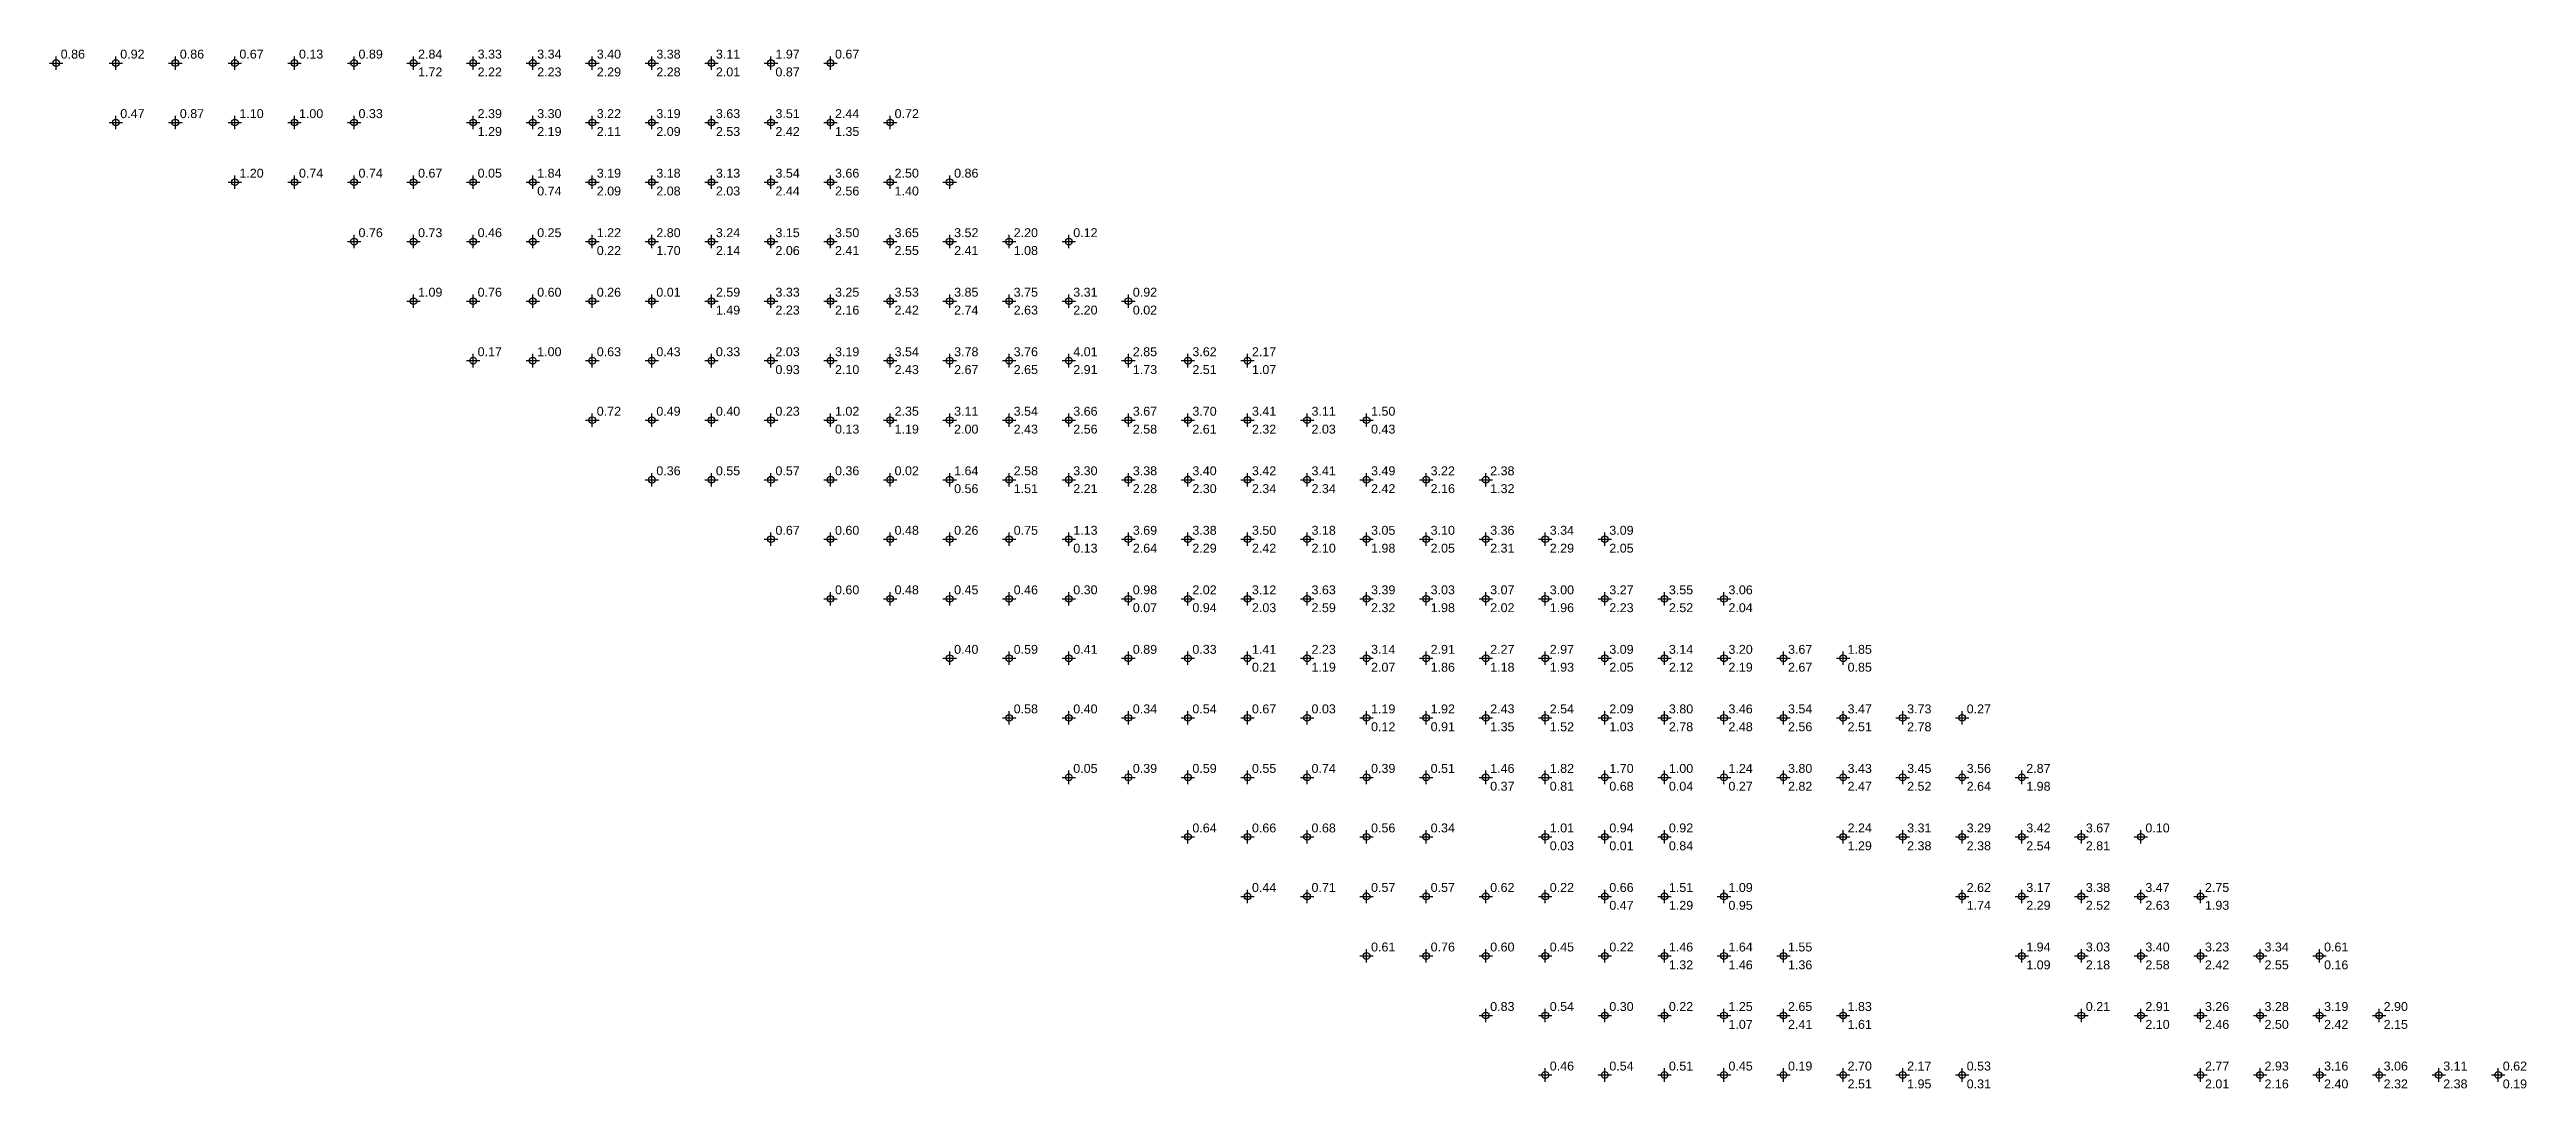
# Model space of a CAD drawing. Extents: x 64444 to 71224, y 9539 to 12461.
# Drawn here: x 67244 to 69324, y 10889 to 11761 of the extents above; entities that cross this region are included whole.
import ezdxf

# ---------------------------------------------------------------- set-up
doc = ezdxf.new("R2010")
doc.units = 0
doc.styles.get("Standard").update_dxf_attribs({"font": 'arial.ttf'})

# ---------------------------------------------------------------- blocks, each defined once
blk = doc.blocks.new('symbol')
at = {"color": 0}
for points in [[(-0.75, 0, 0), (0.75, 0, 0)], [(0, -0.75, 0), (0, 0.75, 0)]]:
    blk.add_polyline3d(points, dxfattribs=at)
blk.add_circle((0, 0), 0.375, dxfattribs=at)
for tag, p in [('VAL1', (0.5, 0.5)), ('VAL2', (0.5, -1.5))]:
    blk.add_attdef(tag, p, '', height=1, dxfattribs=at)

msp = doc.modelspace()

# ---------------------------------------------------------------- block references
at = {"color": 7}
ref = msp.add_blockref('symbol', (67250, 11750), dxfattribs=dict(at, xscale=7.5, yscale=7.5))
ref.add_attrib('VAL1', '0.86', (67253.75, 11753.75), dxfattribs={"color": 0, "height": 7.5})
ref = msp.add_blockref('symbol', (67300, 11750), dxfattribs=dict(at, xscale=7.5, yscale=7.5))
ref.add_attrib('VAL1', '0.92', (67303.75, 11753.75), dxfattribs={"color": 0, "height": 7.5})
ref = msp.add_blockref('symbol', (67350, 11750), dxfattribs=dict(at, xscale=7.5, yscale=7.5))
ref.add_attrib('VAL1', '0.86', (67353.75, 11753.75), dxfattribs={"color": 0, "height": 7.5})
ref = msp.add_blockref('symbol', (67400, 11750), dxfattribs=dict(at, xscale=7.5, yscale=7.5))
ref.add_attrib('VAL1', '0.67', (67403.75, 11753.75), dxfattribs={"color": 0, "height": 7.5})
ref = msp.add_blockref('symbol', (67450, 11750), dxfattribs=dict(at, xscale=7.5, yscale=7.5))
ref.add_attrib('VAL1', '0.13', (67453.75, 11753.75), dxfattribs={"color": 0, "height": 7.5})
ref = msp.add_blockref('symbol', (67500, 11750), dxfattribs=dict(at, xscale=7.5, yscale=7.5))
ref.add_attrib('VAL1', '0.89', (67503.75, 11753.75), dxfattribs={"color": 0, "height": 7.5})
at = {"color": 7, "xscale": 7.5, "yscale": 7.5}
for p, values in [((67550, 11750), {'VAL2': '1.72', 'VAL1': '2.84'}), ((67600, 11750), {'VAL2': '2.22', 'VAL1': '3.33'}), ((67650, 11750), {'VAL2': '2.23', 'VAL1': '3.34'}), ((67700, 11750), {'VAL2': '2.29', 'VAL1': '3.40'}), ((67750, 11750), {'VAL2': '2.28', 'VAL1': '3.38'}), ((67800, 11750), {'VAL2': '2.01', 'VAL1': '3.11'}), ((67850, 11750), {'VAL2': '0.87', 'VAL1': '1.97'}), ((67600, 11700), {'VAL2': '1.29', 'VAL1': '2.39'}), ((67650, 11700), {'VAL2': '2.19', 'VAL1': '3.30'}), ((67700, 11700), {'VAL2': '2.11', 'VAL1': '3.22'}), ((67750, 11700), {'VAL2': '2.09', 'VAL1': '3.19'}), ((67800, 11700), {'VAL2': '2.53', 'VAL1': '3.63'}), ((67850, 11700), {'VAL2': '2.42', 'VAL1': '3.51'}), ((67900, 11700), {'VAL2': '1.35', 'VAL1': '2.44'}), ((67650, 11650), {'VAL2': '0.74', 'VAL1': '1.84'}), ((67700, 11650), {'VAL2': '2.09', 'VAL1': '3.19'}), ((67750, 11650), {'VAL2': '2.08', 'VAL1': '3.18'}), ((67800, 11650), {'VAL2': '2.03', 'VAL1': '3.13'}), ((67850, 11650), {'VAL2': '2.44', 'VAL1': '3.54'}), ((67900, 11650), {'VAL2': '2.56', 'VAL1': '3.66'}), ((67950, 11650), {'VAL2': '1.40', 'VAL1': '2.50'}), ((67700, 11600), {'VAL2': '0.22', 'VAL1': '1.22'}), ((67750, 11600), {'VAL2': '1.70', 'VAL1': '2.80'}), ((67800, 11600), {'VAL2': '2.14', 'VAL1': '3.24'}), ((67850, 11600), {'VAL2': '2.06', 'VAL1': '3.15'}), ((67900, 11600), {'VAL2': '2.41', 'VAL1': '3.50'}), ((67950, 11600), {'VAL2': '2.55', 'VAL1': '3.65'}), ((68000, 11600), {'VAL2': '2.41', 'VAL1': '3.52'}), ((68050, 11600), {'VAL2': '1.08', 'VAL1': '2.20'}), ((67800, 11550), {'VAL2': '1.49', 'VAL1': '2.59'}), ((67850, 11550), {'VAL2': '2.23', 'VAL1': '3.33'}), ((67900, 11550), {'VAL2': '2.16', 'VAL1': '3.25'}), ((67950, 11550), {'VAL2': '2.42', 'VAL1': '3.53'}), ((68000, 11550), {'VAL2': '2.74', 'VAL1': '3.85'}), ((68050, 11550), {'VAL2': '2.63', 'VAL1': '3.75'}), ((68100, 11550), {'VAL2': '2.20', 'VAL1': '3.31'}), ((68150, 11550), {'VAL2': '0.02', 'VAL1': '0.92'}), ((67850, 11500), {'VAL2': '0.93', 'VAL1': '2.03'}), ((67900, 11500), {'VAL2': '2.10', 'VAL1': '3.19'}), ((67950, 11500), {'VAL2': '2.43', 'VAL1': '3.54'}), ((68000, 11500), {'VAL2': '2.67', 'VAL1': '3.78'}), ((68050, 11500), {'VAL2': '2.65', 'VAL1': '3.76'}), ((68100, 11500), {'VAL2': '2.91', 'VAL1': '4.01'}), ((68150, 11500), {'VAL2': '1.73', 'VAL1': '2.85'}), ((68200, 11500), {'VAL2': '2.51', 'VAL1': '3.62'}), ((68250, 11500), {'VAL2': '1.07', 'VAL1': '2.17'}), ((67900, 11450), {'VAL2': '0.13', 'VAL1': '1.02'}), ((67950, 11450), {'VAL2': '1.19', 'VAL1': '2.35'}), ((68000, 11450), {'VAL2': '2.00', 'VAL1': '3.11'}), ((68050, 11450), {'VAL2': '2.43', 'VAL1': '3.54'}), ((68100, 11450), {'VAL2': '2.56', 'VAL1': '3.66'}), ((68150, 11450), {'VAL2': '2.58', 'VAL1': '3.67'}), ((68200, 11450), {'VAL2': '2.61', 'VAL1': '3.70'}), ((68250, 11450), {'VAL2': '2.32', 'VAL1': '3.41'}), ((68300, 11450), {'VAL2': '2.03', 'VAL1': '3.11'}), ((68350, 11450), {'VAL2': '0.43', 'VAL1': '1.50'}), ((68000, 11400), {'VAL2': '0.56', 'VAL1': '1.64'}), ((68050, 11400), {'VAL2': '1.51', 'VAL1': '2.58'}), ((68100, 11400), {'VAL2': '2.21', 'VAL1': '3.30'}), ((68150, 11400), {'VAL2': '2.28', 'VAL1': '3.38'}), ((68200, 11400), {'VAL2': '2.30', 'VAL1': '3.40'}), ((68250, 11400), {'VAL2': '2.34', 'VAL1': '3.42'}), ((68300, 11400), {'VAL2': '2.34', 'VAL1': '3.41'}), ((68350, 11400), {'VAL2': '2.42', 'VAL1': '3.49'}), ((68400, 11400), {'VAL2': '2.16', 'VAL1': '3.22'}), ((68450, 11400), {'VAL2': '1.32', 'VAL1': '2.38'}), ((68100, 11350), {'VAL2': '0.13', 'VAL1': '1.13'}), ((68150, 11350), {'VAL2': '2.64', 'VAL1': '3.69'}), ((68200, 11350), {'VAL2': '2.29', 'VAL1': '3.38'}), ((68250, 11350), {'VAL2': '2.42', 'VAL1': '3.50'}), ((68300, 11350), {'VAL2': '2.10', 'VAL1': '3.18'}), ((68350, 11350), {'VAL2': '1.98', 'VAL1': '3.05'}), ((68400, 11350), {'VAL2': '2.05', 'VAL1': '3.10'}), ((68450, 11350), {'VAL2': '2.31', 'VAL1': '3.36'}), ((68500, 11350), {'VAL2': '2.29', 'VAL1': '3.34'}), ((68550, 11350), {'VAL2': '2.05', 'VAL1': '3.09'}), ((68150, 11300), {'VAL2': '0.07', 'VAL1': '0.98'}), ((68200, 11300), {'VAL2': '0.94', 'VAL1': '2.02'}), ((68250, 11300), {'VAL2': '2.03', 'VAL1': '3.12'}), ((68300, 11300), {'VAL2': '2.59', 'VAL1': '3.63'}), ((68350, 11300), {'VAL2': '2.32', 'VAL1': '3.39'}), ((68400, 11300), {'VAL2': '1.98', 'VAL1': '3.03'}), ((68450, 11300), {'VAL2': '2.02', 'VAL1': '3.07'}), ((68500, 11300), {'VAL2': '1.96', 'VAL1': '3.00'}), ((68550, 11300), {'VAL2': '2.23', 'VAL1': '3.27'}), ((68600, 11300), {'VAL2': '2.52', 'VAL1': '3.55'}), ((68650, 11300), {'VAL2': '2.04', 'VAL1': '3.06'}), ((68250, 11250), {'VAL2': '0.21', 'VAL1': '1.41'}), ((68300, 11250), {'VAL2': '1.19', 'VAL1': '2.23'}), ((68350, 11250), {'VAL2': '2.07', 'VAL1': '3.14'}), ((68400, 11250), {'VAL2': '1.86', 'VAL1': '2.91'}), ((68450, 11250), {'VAL2': '1.18', 'VAL1': '2.27'}), ((68500, 11250), {'VAL2': '1.93', 'VAL1': '2.97'}), ((68550, 11250), {'VAL2': '2.05', 'VAL1': '3.09'}), ((68600, 11250), {'VAL2': '2.12', 'VAL1': '3.14'}), ((68650, 11250), {'VAL2': '2.19', 'VAL1': '3.20'}), ((68700, 11250), {'VAL2': '2.67', 'VAL1': '3.67'}), ((68750, 11250), {'VAL2': '0.85', 'VAL1': '1.85'}), ((68350, 11200), {'VAL2': '0.12', 'VAL1': '1.19'}), ((68400, 11200), {'VAL2': '0.91', 'VAL1': '1.92'}), ((68450, 11200), {'VAL2': '1.35', 'VAL1': '2.43'}), ((68500, 11200), {'VAL2': '1.52', 'VAL1': '2.54'}), ((68550, 11200), {'VAL2': '1.03', 'VAL1': '2.09'}), ((68600, 11200), {'VAL2': '2.78', 'VAL1': '3.80'}), ((68650, 11200), {'VAL2': '2.48', 'VAL1': '3.46'}), ((68700, 11200), {'VAL2': '2.56', 'VAL1': '3.54'}), ((68750, 11200), {'VAL2': '2.51', 'VAL1': '3.47'}), ((68800, 11200), {'VAL2': '2.78', 'VAL1': '3.73'}), ((68450, 11150), {'VAL2': '0.37', 'VAL1': '1.46'}), ((68500, 11150), {'VAL2': '0.81', 'VAL1': '1.82'}), ((68550, 11150), {'VAL2': '0.68', 'VAL1': '1.70'}), ((68600, 11150), {'VAL2': '0.04', 'VAL1': '1.00'}), ((68650, 11150), {'VAL2': '0.27', 'VAL1': '1.24'}), ((68700, 11150), {'VAL2': '2.82', 'VAL1': '3.80'}), ((68750, 11150), {'VAL2': '2.47', 'VAL1': '3.43'}), ((68800, 11150), {'VAL2': '2.52', 'VAL1': '3.45'}), ((68850, 11150), {'VAL2': '2.64', 'VAL1': '3.56'}), ((68900, 11150), {'VAL2': '1.98', 'VAL1': '2.87'}), ((68500, 11100), {'VAL2': '0.03', 'VAL1': '1.01'}), ((68550, 11100), {'VAL2': '0.01', 'VAL1': '0.94'}), ((68600, 11100), {'VAL2': '0.84', 'VAL1': '0.92'}), ((68750, 11100), {'VAL2': '1.29', 'VAL1': '2.24'}), ((68800, 11100), {'VAL2': '2.38', 'VAL1': '3.31'}), ((68850, 11100), {'VAL2': '2.38', 'VAL1': '3.29'}), ((68900, 11100), {'VAL2': '2.54', 'VAL1': '3.42'}), ((68950, 11100), {'VAL2': '2.81', 'VAL1': '3.67'}), ((68550, 11050), {'VAL2': '0.47', 'VAL1': '0.66'}), ((68600, 11050), {'VAL2': '1.29', 'VAL1': '1.51'}), ((68650, 11050), {'VAL2': '0.95', 'VAL1': '1.09'}), ((68850, 11050), {'VAL2': '1.74', 'VAL1': '2.62'}), ((68900, 11050), {'VAL2': '2.29', 'VAL1': '3.17'}), ((68950, 11050), {'VAL2': '2.52', 'VAL1': '3.38'}), ((69000, 11050), {'VAL2': '2.63', 'VAL1': '3.47'}), ((69050, 11050), {'VAL2': '1.93', 'VAL1': '2.75'}), ((68600, 11000), {'VAL2': '1.32', 'VAL1': '1.46'}), ((68650, 11000), {'VAL2': '1.46', 'VAL1': '1.64'}), ((68700, 11000), {'VAL2': '1.36', 'VAL1': '1.55'}), ((68900, 11000), {'VAL2': '1.09', 'VAL1': '1.94'}), ((68950, 11000), {'VAL2': '2.18', 'VAL1': '3.03'}), ((69000, 11000), {'VAL2': '2.58', 'VAL1': '3.40'}), ((69050, 11000), {'VAL2': '2.42', 'VAL1': '3.23'}), ((69100, 11000), {'VAL2': '2.55', 'VAL1': '3.34'}), ((69150, 11000), {'VAL2': '0.16', 'VAL1': '0.61'}), ((68650, 10950), {'VAL2': '1.07', 'VAL1': '1.25'}), ((68700, 10950), {'VAL2': '2.41', 'VAL1': '2.65'}), ((68750, 10950), {'VAL2': '1.61', 'VAL1': '1.83'}), ((69000, 10950), {'VAL2': '2.10', 'VAL1': '2.91'}), ((69050, 10950), {'VAL2': '2.46', 'VAL1': '3.26'}), ((69100, 10950), {'VAL2': '2.50', 'VAL1': '3.28'}), ((69150, 10950), {'VAL2': '2.42', 'VAL1': '3.19'}), ((69200, 10950), {'VAL2': '2.15', 'VAL1': '2.90'}), ((68750, 10900), {'VAL2': '2.51', 'VAL1': '2.70'}), ((68800, 10900), {'VAL2': '1.95', 'VAL1': '2.17'}), ((68850, 10900), {'VAL2': '0.31', 'VAL1': '0.53'}), ((69050, 10900), {'VAL2': '2.01', 'VAL1': '2.77'}), ((69100, 10900), {'VAL2': '2.16', 'VAL1': '2.93'}), ((69150, 10900), {'VAL2': '2.40', 'VAL1': '3.16'}), ((69200, 10900), {'VAL2': '2.32', 'VAL1': '3.06'}), ((69250, 10900), {'VAL2': '2.38', 'VAL1': '3.11'}), ((69300, 10900), {'VAL2': '0.19', 'VAL1': '0.62'})]:
    msp.add_blockref('symbol', p, dxfattribs=at).add_auto_attribs(values)
at = {"color": 7}
ref = msp.add_blockref('symbol', (67900, 11750), dxfattribs=dict(at, xscale=7.5, yscale=7.5))
ref.add_attrib('VAL1', '0.67', (67903.75, 11753.75), dxfattribs={"color": 0, "height": 7.5})
ref = msp.add_blockref('symbol', (67300, 11700), dxfattribs=dict(at, xscale=7.5, yscale=7.5))
ref.add_attrib('VAL1', '0.47', (67303.75, 11703.75), dxfattribs={"color": 0, "height": 7.5})
ref = msp.add_blockref('symbol', (67350, 11700), dxfattribs=dict(at, xscale=7.5, yscale=7.5))
ref.add_attrib('VAL1', '0.87', (67353.75, 11703.75), dxfattribs={"color": 0, "height": 7.5})
ref = msp.add_blockref('symbol', (67400, 11700), dxfattribs=dict(at, xscale=7.5, yscale=7.5))
ref.add_attrib('VAL1', '1.10', (67403.75, 11703.75), dxfattribs={"color": 0, "height": 7.5})
ref = msp.add_blockref('symbol', (67450, 11700), dxfattribs=dict(at, xscale=7.5, yscale=7.5))
ref.add_attrib('VAL1', '1.00', (67453.75, 11703.75), dxfattribs={"color": 0, "height": 7.5})
ref = msp.add_blockref('symbol', (67500, 11700), dxfattribs=dict(at, xscale=7.5, yscale=7.5))
ref.add_attrib('VAL1', '0.33', (67503.75, 11703.75), dxfattribs={"color": 0, "height": 7.5})
ref = msp.add_blockref('symbol', (67950, 11700), dxfattribs=dict(at, xscale=7.5, yscale=7.5))
ref.add_attrib('VAL1', '0.72', (67953.75, 11703.75), dxfattribs={"color": 0, "height": 7.5})
ref = msp.add_blockref('symbol', (67400, 11650), dxfattribs=dict(at, xscale=7.5, yscale=7.5))
ref.add_attrib('VAL1', '1.20', (67403.75, 11653.75), dxfattribs={"color": 0, "height": 7.5})
ref = msp.add_blockref('symbol', (67450, 11650), dxfattribs=dict(at, xscale=7.5, yscale=7.5))
ref.add_attrib('VAL1', '0.74', (67453.75, 11653.75), dxfattribs={"color": 0, "height": 7.5})
ref = msp.add_blockref('symbol', (67500, 11650), dxfattribs=dict(at, xscale=7.5, yscale=7.5))
ref.add_attrib('VAL1', '0.74', (67503.75, 11653.75), dxfattribs={"color": 0, "height": 7.5})
ref = msp.add_blockref('symbol', (67550, 11650), dxfattribs=dict(at, xscale=7.5, yscale=7.5))
ref.add_attrib('VAL1', '0.67', (67553.75, 11653.75), dxfattribs={"color": 0, "height": 7.5})
ref = msp.add_blockref('symbol', (67600, 11650), dxfattribs=dict(at, xscale=7.5, yscale=7.5))
ref.add_attrib('VAL1', '0.05', (67603.75, 11653.75), dxfattribs={"color": 0, "height": 7.5})
ref = msp.add_blockref('symbol', (68000, 11650), dxfattribs=dict(at, xscale=7.5, yscale=7.5))
ref.add_attrib('VAL1', '0.86', (68003.75, 11653.75), dxfattribs={"color": 0, "height": 7.5})
ref = msp.add_blockref('symbol', (67500, 11600), dxfattribs=dict(at, xscale=7.5, yscale=7.5))
ref.add_attrib('VAL1', '0.76', (67503.75, 11603.75), dxfattribs={"color": 0, "height": 7.5})
ref = msp.add_blockref('symbol', (67550, 11600), dxfattribs=dict(at, xscale=7.5, yscale=7.5))
ref.add_attrib('VAL1', '0.73', (67553.75, 11603.75), dxfattribs={"color": 0, "height": 7.5})
ref = msp.add_blockref('symbol', (67600, 11600), dxfattribs=dict(at, xscale=7.5, yscale=7.5))
ref.add_attrib('VAL1', '0.46', (67603.75, 11603.75), dxfattribs={"color": 0, "height": 7.5})
ref = msp.add_blockref('symbol', (67650, 11600), dxfattribs=dict(at, xscale=7.5, yscale=7.5))
ref.add_attrib('VAL1', '0.25', (67653.75, 11603.75), dxfattribs={"color": 0, "height": 7.5})
ref = msp.add_blockref('symbol', (68100, 11600), dxfattribs=dict(at, xscale=7.5, yscale=7.5))
ref.add_attrib('VAL1', '0.12', (68103.75, 11603.75), dxfattribs={"color": 0, "height": 7.5})
ref = msp.add_blockref('symbol', (67550, 11550), dxfattribs=dict(at, xscale=7.5, yscale=7.5))
ref.add_attrib('VAL1', '1.09', (67553.75, 11553.75), dxfattribs={"color": 0, "height": 7.5})
ref = msp.add_blockref('symbol', (67600, 11550), dxfattribs=dict(at, xscale=7.5, yscale=7.5))
ref.add_attrib('VAL1', '0.76', (67603.75, 11553.75), dxfattribs={"color": 0, "height": 7.5})
ref = msp.add_blockref('symbol', (67650, 11550), dxfattribs=dict(at, xscale=7.5, yscale=7.5))
ref.add_attrib('VAL1', '0.60', (67653.75, 11553.75), dxfattribs={"color": 0, "height": 7.5})
ref = msp.add_blockref('symbol', (67700, 11550), dxfattribs=dict(at, xscale=7.5, yscale=7.5))
ref.add_attrib('VAL1', '0.26', (67703.75, 11553.75), dxfattribs={"color": 0, "height": 7.5})
ref = msp.add_blockref('symbol', (67750, 11550), dxfattribs=dict(at, xscale=7.5, yscale=7.5))
ref.add_attrib('VAL1', '0.01', (67753.75, 11553.75), dxfattribs={"color": 0, "height": 7.5})
ref = msp.add_blockref('symbol', (67600, 11500), dxfattribs=dict(at, xscale=7.5, yscale=7.5))
ref.add_attrib('VAL1', '0.17', (67603.75, 11503.75), dxfattribs={"color": 0, "height": 7.5})
ref = msp.add_blockref('symbol', (67650, 11500), dxfattribs=dict(at, xscale=7.5, yscale=7.5))
ref.add_attrib('VAL1', '1.00', (67653.75, 11503.75), dxfattribs={"color": 0, "height": 7.5})
ref = msp.add_blockref('symbol', (67700, 11500), dxfattribs=dict(at, xscale=7.5, yscale=7.5))
ref.add_attrib('VAL1', '0.63', (67703.75, 11503.75), dxfattribs={"color": 0, "height": 7.5})
ref = msp.add_blockref('symbol', (67750, 11500), dxfattribs=dict(at, xscale=7.5, yscale=7.5))
ref.add_attrib('VAL1', '0.43', (67753.75, 11503.75), dxfattribs={"color": 0, "height": 7.5})
ref = msp.add_blockref('symbol', (67800, 11500), dxfattribs=dict(at, xscale=7.5, yscale=7.5))
ref.add_attrib('VAL1', '0.33', (67803.75, 11503.75), dxfattribs={"color": 0, "height": 7.5})
ref = msp.add_blockref('symbol', (67700, 11450), dxfattribs=dict(at, xscale=7.5, yscale=7.5))
ref.add_attrib('VAL1', '0.72', (67703.75, 11453.75), dxfattribs={"color": 0, "height": 7.5})
ref = msp.add_blockref('symbol', (67750, 11450), dxfattribs=dict(at, xscale=7.5, yscale=7.5))
ref.add_attrib('VAL1', '0.49', (67753.75, 11453.75), dxfattribs={"color": 0, "height": 7.5})
ref = msp.add_blockref('symbol', (67800, 11450), dxfattribs=dict(at, xscale=7.5, yscale=7.5))
ref.add_attrib('VAL1', '0.40', (67803.75, 11453.75), dxfattribs={"color": 0, "height": 7.5})
ref = msp.add_blockref('symbol', (67850, 11450), dxfattribs=dict(at, xscale=7.5, yscale=7.5))
ref.add_attrib('VAL1', '0.23', (67853.75, 11453.75), dxfattribs={"color": 0, "height": 7.5})
ref = msp.add_blockref('symbol', (67750, 11400), dxfattribs=dict(at, xscale=7.5, yscale=7.5))
ref.add_attrib('VAL1', '0.36', (67753.75, 11403.75), dxfattribs={"color": 0, "height": 7.5})
ref = msp.add_blockref('symbol', (67800, 11400), dxfattribs=dict(at, xscale=7.5, yscale=7.5))
ref.add_attrib('VAL1', '0.55', (67803.75, 11403.75), dxfattribs={"color": 0, "height": 7.5})
ref = msp.add_blockref('symbol', (67850, 11400), dxfattribs=dict(at, xscale=7.5, yscale=7.5))
ref.add_attrib('VAL1', '0.57', (67853.75, 11403.75), dxfattribs={"color": 0, "height": 7.5})
ref = msp.add_blockref('symbol', (67900, 11400), dxfattribs=dict(at, xscale=7.5, yscale=7.5))
ref.add_attrib('VAL1', '0.36', (67903.75, 11403.75), dxfattribs={"color": 0, "height": 7.5})
ref = msp.add_blockref('symbol', (67950, 11400), dxfattribs=dict(at, xscale=7.5, yscale=7.5))
ref.add_attrib('VAL1', '0.02', (67953.75, 11403.75), dxfattribs={"color": 0, "height": 7.5})
ref = msp.add_blockref('symbol', (67850, 11350), dxfattribs=dict(at, xscale=7.5, yscale=7.5))
ref.add_attrib('VAL1', '0.67', (67853.75, 11353.75), dxfattribs={"color": 0, "height": 7.5})
ref = msp.add_blockref('symbol', (67900, 11350), dxfattribs=dict(at, xscale=7.5, yscale=7.5))
ref.add_attrib('VAL1', '0.60', (67903.75, 11353.75), dxfattribs={"color": 0, "height": 7.5})
ref = msp.add_blockref('symbol', (67950, 11350), dxfattribs=dict(at, xscale=7.5, yscale=7.5))
ref.add_attrib('VAL1', '0.48', (67953.75, 11353.75), dxfattribs={"color": 0, "height": 7.5})
ref = msp.add_blockref('symbol', (68000, 11350), dxfattribs=dict(at, xscale=7.5, yscale=7.5))
ref.add_attrib('VAL1', '0.26', (68003.75, 11353.75), dxfattribs={"color": 0, "height": 7.5})
ref = msp.add_blockref('symbol', (68050, 11350), dxfattribs=dict(at, xscale=7.5, yscale=7.5))
ref.add_attrib('VAL1', '0.75', (68053.75, 11353.75), dxfattribs={"color": 0, "height": 7.5})
ref = msp.add_blockref('symbol', (67900, 11300), dxfattribs=dict(at, xscale=7.5, yscale=7.5))
ref.add_attrib('VAL1', '0.60', (67903.75, 11303.75), dxfattribs={"color": 0, "height": 7.5})
ref = msp.add_blockref('symbol', (67950, 11300), dxfattribs=dict(at, xscale=7.5, yscale=7.5))
ref.add_attrib('VAL1', '0.48', (67953.75, 11303.75), dxfattribs={"color": 0, "height": 7.5})
ref = msp.add_blockref('symbol', (68000, 11300), dxfattribs=dict(at, xscale=7.5, yscale=7.5))
ref.add_attrib('VAL1', '0.45', (68003.75, 11303.75), dxfattribs={"color": 0, "height": 7.5})
ref = msp.add_blockref('symbol', (68050, 11300), dxfattribs=dict(at, xscale=7.5, yscale=7.5))
ref.add_attrib('VAL1', '0.46', (68053.75, 11303.75), dxfattribs={"color": 0, "height": 7.5})
ref = msp.add_blockref('symbol', (68100, 11300), dxfattribs=dict(at, xscale=7.5, yscale=7.5))
ref.add_attrib('VAL1', '0.30', (68103.75, 11303.75), dxfattribs={"color": 0, "height": 7.5})
ref = msp.add_blockref('symbol', (68000, 11250), dxfattribs=dict(at, xscale=7.5, yscale=7.5))
ref.add_attrib('VAL1', '0.40', (68003.75, 11253.75), dxfattribs={"color": 0, "height": 7.5})
ref = msp.add_blockref('symbol', (68050, 11250), dxfattribs=dict(at, xscale=7.5, yscale=7.5))
ref.add_attrib('VAL1', '0.59', (68053.75, 11253.75), dxfattribs={"color": 0, "height": 7.5})
ref = msp.add_blockref('symbol', (68100, 11250), dxfattribs=dict(at, xscale=7.5, yscale=7.5))
ref.add_attrib('VAL1', '0.41', (68103.75, 11253.75), dxfattribs={"color": 0, "height": 7.5})
ref = msp.add_blockref('symbol', (68150, 11250), dxfattribs=dict(at, xscale=7.5, yscale=7.5))
ref.add_attrib('VAL1', '0.89', (68153.75, 11253.75), dxfattribs={"color": 0, "height": 7.5})
ref = msp.add_blockref('symbol', (68200, 11250), dxfattribs=dict(at, xscale=7.5, yscale=7.5))
ref.add_attrib('VAL1', '0.33', (68203.75, 11253.75), dxfattribs={"color": 0, "height": 7.5})
ref = msp.add_blockref('symbol', (68050, 11200), dxfattribs=dict(at, xscale=7.5, yscale=7.5))
ref.add_attrib('VAL1', '0.58', (68053.75, 11203.75), dxfattribs={"color": 0, "height": 7.5})
ref = msp.add_blockref('symbol', (68100, 11200), dxfattribs=dict(at, xscale=7.5, yscale=7.5))
ref.add_attrib('VAL1', '0.40', (68103.75, 11203.75), dxfattribs={"color": 0, "height": 7.5})
ref = msp.add_blockref('symbol', (68150, 11200), dxfattribs=dict(at, xscale=7.5, yscale=7.5))
ref.add_attrib('VAL1', '0.34', (68153.75, 11203.75), dxfattribs={"color": 0, "height": 7.5})
ref = msp.add_blockref('symbol', (68200, 11200), dxfattribs=dict(at, xscale=7.5, yscale=7.5))
ref.add_attrib('VAL1', '0.54', (68203.75, 11203.75), dxfattribs={"color": 0, "height": 7.5})
ref = msp.add_blockref('symbol', (68250, 11200), dxfattribs=dict(at, xscale=7.5, yscale=7.5))
ref.add_attrib('VAL1', '0.67', (68253.75, 11203.75), dxfattribs={"color": 0, "height": 7.5})
ref = msp.add_blockref('symbol', (68300, 11200), dxfattribs=dict(at, xscale=7.5, yscale=7.5))
ref.add_attrib('VAL1', '0.03', (68303.75, 11203.75), dxfattribs={"color": 0, "height": 7.5})
ref = msp.add_blockref('symbol', (68850, 11200), dxfattribs=dict(at, xscale=7.5, yscale=7.5))
ref.add_attrib('VAL1', '0.27', (68853.75, 11203.75), dxfattribs={"color": 0, "height": 7.5})
ref = msp.add_blockref('symbol', (68100, 11150), dxfattribs=dict(at, xscale=7.5, yscale=7.5))
ref.add_attrib('VAL1', '0.05', (68103.75, 11153.75), dxfattribs={"color": 0, "height": 7.5})
ref = msp.add_blockref('symbol', (68150, 11150), dxfattribs=dict(at, xscale=7.5, yscale=7.5))
ref.add_attrib('VAL1', '0.39', (68153.75, 11153.75), dxfattribs={"color": 0, "height": 7.5})
ref = msp.add_blockref('symbol', (68200, 11150), dxfattribs=dict(at, xscale=7.5, yscale=7.5))
ref.add_attrib('VAL1', '0.59', (68203.75, 11153.75), dxfattribs={"color": 0, "height": 7.5})
ref = msp.add_blockref('symbol', (68250, 11150), dxfattribs=dict(at, xscale=7.5, yscale=7.5))
ref.add_attrib('VAL1', '0.55', (68253.75, 11153.75), dxfattribs={"color": 0, "height": 7.5})
ref = msp.add_blockref('symbol', (68300, 11150), dxfattribs=dict(at, xscale=7.5, yscale=7.5))
ref.add_attrib('VAL1', '0.74', (68303.75, 11153.75), dxfattribs={"color": 0, "height": 7.5})
ref = msp.add_blockref('symbol', (68350, 11150), dxfattribs=dict(at, xscale=7.5, yscale=7.5))
ref.add_attrib('VAL1', '0.39', (68353.75, 11153.75), dxfattribs={"color": 0, "height": 7.5})
ref = msp.add_blockref('symbol', (68400, 11150), dxfattribs=dict(at, xscale=7.5, yscale=7.5))
ref.add_attrib('VAL1', '0.51', (68403.75, 11153.75), dxfattribs={"color": 0, "height": 7.5})
ref = msp.add_blockref('symbol', (68200, 11100), dxfattribs=dict(at, xscale=7.5, yscale=7.5))
ref.add_attrib('VAL1', '0.64', (68203.75, 11103.75), dxfattribs={"color": 0, "height": 7.5})
ref = msp.add_blockref('symbol', (68250, 11100), dxfattribs=dict(at, xscale=7.5, yscale=7.5))
ref.add_attrib('VAL1', '0.66', (68253.75, 11103.75), dxfattribs={"color": 0, "height": 7.5})
ref = msp.add_blockref('symbol', (68300, 11100), dxfattribs=dict(at, xscale=7.5, yscale=7.5))
ref.add_attrib('VAL1', '0.68', (68303.75, 11103.75), dxfattribs={"color": 0, "height": 7.5})
ref = msp.add_blockref('symbol', (68350, 11100), dxfattribs=dict(at, xscale=7.5, yscale=7.5))
ref.add_attrib('VAL1', '0.56', (68353.75, 11103.75), dxfattribs={"color": 0, "height": 7.5})
ref = msp.add_blockref('symbol', (68400, 11100), dxfattribs=dict(at, xscale=7.5, yscale=7.5))
ref.add_attrib('VAL1', '0.34', (68403.75, 11103.75), dxfattribs={"color": 0, "height": 7.5})
ref = msp.add_blockref('symbol', (69000, 11100), dxfattribs=dict(at, xscale=7.5, yscale=7.5))
ref.add_attrib('VAL1', '0.10', (69003.75, 11103.75), dxfattribs={"color": 0, "height": 7.5})
ref = msp.add_blockref('symbol', (68250, 11050), dxfattribs=dict(at, xscale=7.5, yscale=7.5))
ref.add_attrib('VAL1', '0.44', (68253.75, 11053.75), dxfattribs={"color": 0, "height": 7.5})
ref = msp.add_blockref('symbol', (68300, 11050), dxfattribs=dict(at, xscale=7.5, yscale=7.5))
ref.add_attrib('VAL1', '0.71', (68303.75, 11053.75), dxfattribs={"color": 0, "height": 7.5})
ref = msp.add_blockref('symbol', (68350, 11050), dxfattribs=dict(at, xscale=7.5, yscale=7.5))
ref.add_attrib('VAL1', '0.57', (68353.75, 11053.75), dxfattribs={"color": 0, "height": 7.5})
ref = msp.add_blockref('symbol', (68400, 11050), dxfattribs=dict(at, xscale=7.5, yscale=7.5))
ref.add_attrib('VAL1', '0.57', (68403.75, 11053.75), dxfattribs={"color": 0, "height": 7.5})
ref = msp.add_blockref('symbol', (68450, 11050), dxfattribs=dict(at, xscale=7.5, yscale=7.5))
ref.add_attrib('VAL1', '0.62', (68453.75, 11053.75), dxfattribs={"color": 0, "height": 7.5})
ref = msp.add_blockref('symbol', (68500, 11050), dxfattribs=dict(at, xscale=7.5, yscale=7.5))
ref.add_attrib('VAL1', '0.22', (68503.75, 11053.75), dxfattribs={"color": 0, "height": 7.5})
ref = msp.add_blockref('symbol', (68350, 11000), dxfattribs=dict(at, xscale=7.5, yscale=7.5))
ref.add_attrib('VAL1', '0.61', (68353.75, 11003.75), dxfattribs={"color": 0, "height": 7.5})
ref = msp.add_blockref('symbol', (68400, 11000), dxfattribs=dict(at, xscale=7.5, yscale=7.5))
ref.add_attrib('VAL1', '0.76', (68403.75, 11003.75), dxfattribs={"color": 0, "height": 7.5})
ref = msp.add_blockref('symbol', (68450, 11000), dxfattribs=dict(at, xscale=7.5, yscale=7.5))
ref.add_attrib('VAL1', '0.60', (68453.75, 11003.75), dxfattribs={"color": 0, "height": 7.5})
ref = msp.add_blockref('symbol', (68500, 11000), dxfattribs=dict(at, xscale=7.5, yscale=7.5))
ref.add_attrib('VAL1', '0.45', (68503.75, 11003.75), dxfattribs={"color": 0, "height": 7.5})
ref = msp.add_blockref('symbol', (68550, 11000), dxfattribs=dict(at, xscale=7.5, yscale=7.5))
ref.add_attrib('VAL1', '0.22', (68553.75, 11003.75), dxfattribs={"color": 0, "height": 7.5})
ref = msp.add_blockref('symbol', (68450, 10950), dxfattribs=dict(at, xscale=7.5, yscale=7.5))
ref.add_attrib('VAL1', '0.83', (68453.75, 10953.75), dxfattribs={"color": 0, "height": 7.5})
ref = msp.add_blockref('symbol', (68500, 10950), dxfattribs=dict(at, xscale=7.5, yscale=7.5))
ref.add_attrib('VAL1', '0.54', (68503.75, 10953.75), dxfattribs={"color": 0, "height": 7.5})
ref = msp.add_blockref('symbol', (68550, 10950), dxfattribs=dict(at, xscale=7.5, yscale=7.5))
ref.add_attrib('VAL1', '0.30', (68553.75, 10953.75), dxfattribs={"color": 0, "height": 7.5})
ref = msp.add_blockref('symbol', (68600, 10950), dxfattribs=dict(at, xscale=7.5, yscale=7.5))
ref.add_attrib('VAL1', '0.22', (68603.75, 10953.75), dxfattribs={"color": 0, "height": 7.5})
ref = msp.add_blockref('symbol', (68950, 10950), dxfattribs=dict(at, xscale=7.5, yscale=7.5))
ref.add_attrib('VAL1', '0.21', (68953.75, 10953.75), dxfattribs={"color": 0, "height": 7.5})
ref = msp.add_blockref('symbol', (68500, 10900), dxfattribs=dict(at, xscale=7.5, yscale=7.5))
ref.add_attrib('VAL1', '0.46', (68503.75, 10903.75), dxfattribs={"color": 0, "height": 7.5})
ref = msp.add_blockref('symbol', (68550, 10900), dxfattribs=dict(at, xscale=7.5, yscale=7.5))
ref.add_attrib('VAL1', '0.54', (68553.75, 10903.75), dxfattribs={"color": 0, "height": 7.5})
ref = msp.add_blockref('symbol', (68600, 10900), dxfattribs=dict(at, xscale=7.5, yscale=7.5))
ref.add_attrib('VAL1', '0.51', (68603.75, 10903.75), dxfattribs={"color": 0, "height": 7.5})
ref = msp.add_blockref('symbol', (68650, 10900), dxfattribs=dict(at, xscale=7.5, yscale=7.5))
ref.add_attrib('VAL1', '0.45', (68653.75, 10903.75), dxfattribs={"color": 0, "height": 7.5})
ref = msp.add_blockref('symbol', (68700, 10900), dxfattribs=dict(at, xscale=7.5, yscale=7.5))
ref.add_attrib('VAL1', '0.19', (68703.75, 10903.75), dxfattribs={"color": 0, "height": 7.5})

doc.saveas('drawing.dxf')
